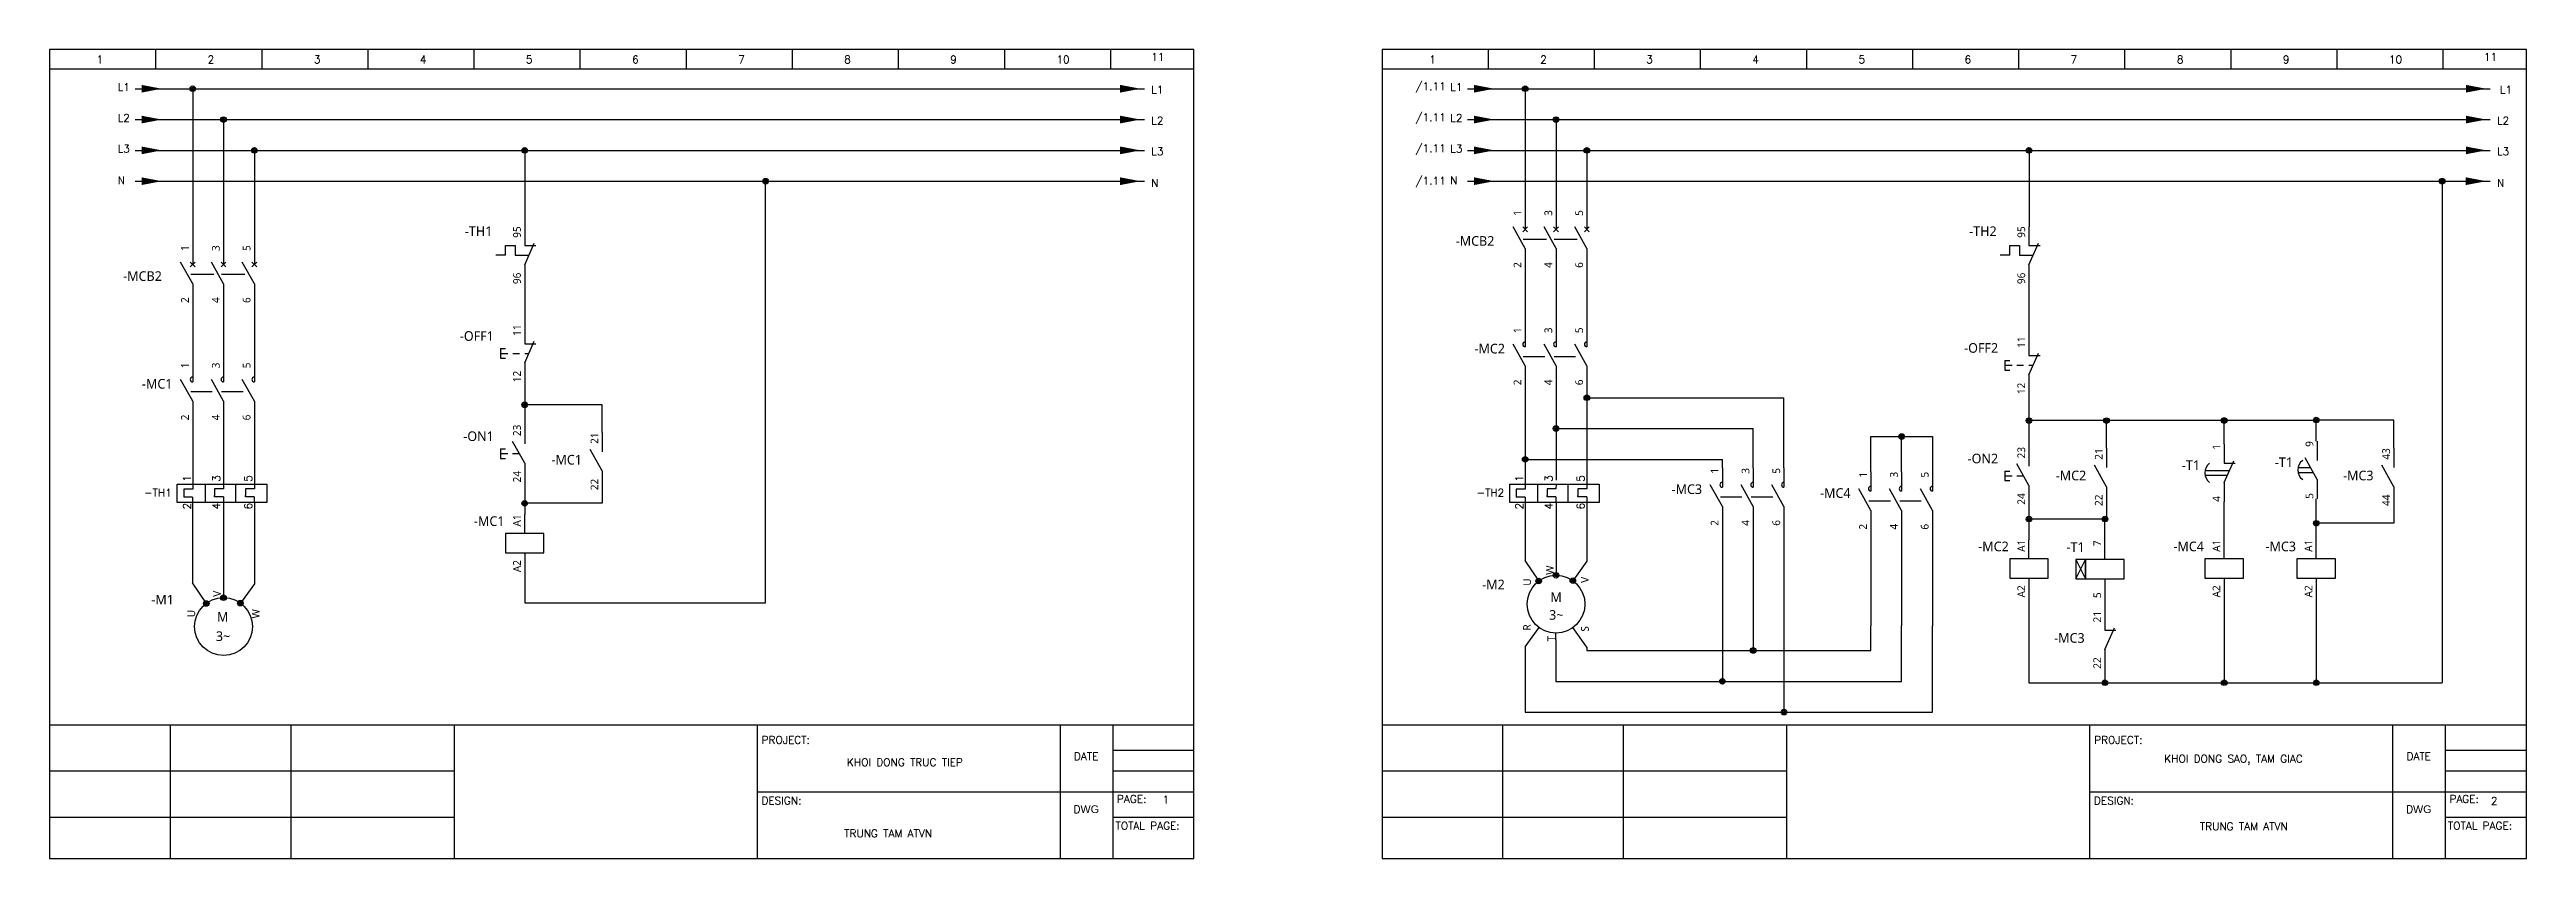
# Model space of a CAD drawing. Header units: millimetres. Extents: x -945625 to 316, y 6 to 533140.
# Drawn here: x -945610 to -944967, y 532930 to 533140 of the extents above; entities that cross this region are included whole.
import ezdxf
from ezdxf.enums import TextEntityAlignment as Align

# ---------------------------------------------------------------- set-up
doc = ezdxf.new("R2010")
doc.units = ezdxf.units.MM
doc.header["$LTSCALE"] = 4
for name, color, linetype in [('MISC', 2, 'Continuous'), ('PHA_A', 1, 'Continuous'), ('PHA_B', 2, 'Continuous'), ('PHA_C', 5, 'Continuous'), ('PHA_N', 7, 'Continuous'), ('RED_2.5mm^2', 1, 'Continuous'), ('SYMS', 7, 'Continuous'), ('TAGS', 51, 'Continuous'), ('TERMS', 4, 'Continuous'), ('THIET_BI', 4, 'Continuous')]:
    doc.layers.add(name, color=color, linetype=linetype)
doc.styles.get("Standard").update_dxf_attribs({"font": 'simplex.shx', "height": 2, "bigfont": '@extfont2.shx'})
doc.styles.add('WD_IEC', font='')
doc.styles.get('WD_IEC').set_extended_font_data('Meiryo UI')

msp = doc.modelspace()

# ---------------------------------------------------------------- texts
at = {"char_height": 2, "attachment_point": 1}
for s, width, insert in [('1', 5.6768, (-945597.8, 533138.41)), ('2', 5.6768, (-945568.96, 533138.41)), ('3', 5.6768, (-945541.42, 533138.41)), ('4', 5.6768, (-945513.89, 533138.41)), ('5', 5.6768, (-945486.36, 533138.41)), ('6', 5.6768, (-945458.83, 533138.41)), ('7', 5.6768, (-945431.3, 533138.41)), ('8', 5.6768, (-945403.77, 533138.41)), ('9', 5.6768, (-945376.23, 533138.41)), ('10', 5.6768, (-945348.7, 533138.41)), ('11', 5.6768, (-945324.06, 533139.06)), ('1', 5.6768, (-945251.99, 533138.41)), ('2', 5.6768, (-945223.15, 533138.41)), ('3', 5.6768, (-945195.62, 533138.41)), ('4', 5.6768, (-945168.09, 533138.41)), ('5', 5.6768, (-945140.56, 533138.41)), ('6', 5.6768, (-945113.03, 533138.41)), ('7', 5.6768, (-945085.49, 533138.41)), ('8', 5.6768, (-945057.96, 533138.41)), ('9', 5.6768, (-945030.43, 533138.41)), ('10', 5.6768, (-945002.9, 533138.41)), ('11', 5.6768, (-944978.26, 533139.06)), ('L1', 7.5645, (-945592.31, 533131.24)), ('L1', 7.5645, (-945324.08, 533130.56)), ('/1.11', 7.6434, (-945255.54, 533131.47)), ('L1', 7.5645, (-945246.5, 533131.24)), ('L1', 7.5645, (-944974.1, 533130.56)), ('L2', 7.5645, (-945592.31, 533123.24)), ('L2', 7.5645, (-945324.08, 533122.56)), ('/1.11', 7.6434, (-945255.54, 533123.41)), ('L2', 7.5645, (-945246.5, 533123.24)), ('L2', 7.5645, (-944974.83, 533122.56)), ('L3', 7.5645, (-945592.31, 533115.24)), ('L3', 7.5645, (-945324.08, 533114.56)), ('/1.11', 7.6434, (-945255.54, 533115.34)), ('L3', 7.5645, (-945246.5, 533115.24)), ('L3', 7.5645, (-944974.83, 533114.56)), ('N', 7.5645, (-945592.31, 533107.06)), ('N', 7.5645, (-945324.08, 533106.38)), ('/1.11', 7.6434, (-945255.54, 533106.93)), ('N', 7.5645, (-945246.5, 533107.06)), ('N', 7.5645, (-944974.83, 533106.38)), ('PROJECT:', 14.1535, (-945425.2, 532961.78)), ('PROJECT:', 14.1535, (-945079.39, 532961.78)), ('KHOI DONG TRUC TIEP', 55.3936, (-945403.05, 532955.99)), ('DATE', 11.252, (-945344.14, 532957.55)), ('KHOI DONG SAO, TAM GIAC', 47.5887, (-945061.18, 532956.88)), ('DATE', 11.252, (-944998.33, 532957.55)), ('DESIGN:', 13.7325, (-945425.25, 532946.03)), ('D{\\fArial|b0|i0|c0|p34;WG}', 9.1082, (-945344.25, 532943.79)), ('PAGE:', 4.3997, (-945332.99, 532946.46)), ('1', 3.7848, (-945321.13, 532946.26)), ('DESIGN:', 13.7325, (-945079.44, 532946.03)), ('D{\\fArial|b0|i0|c0|p34;WG}', 9.1082, (-944998.44, 532943.79)), ('PAGE:', 4.3997, (-944987.18, 532946.46)), ('2', 5.1976, (-944976.43, 532945.95)), ('TRUNG TAM ATVN', 55.3936, (-945403.76, 532937.49)), ('TOTAL PAGE:', 23.8477, (-945333.36, 532939.48)), ('TRUNG TAM ATVN', 55.3936, (-945051.94, 532939.34)), ('TOTAL PAGE:', 23.8477, (-944987.56, 532939.48))]:
    msp.add_mtext_dynamic_manual_height_columns(s, width=width, gutter_width=10, heights=[0], dxfattribs=dict(at, insert=insert))

# ---------------------------------------------------------------- blocks, each defined once
blk = doc.blocks.new('WDDOT')
for radius in [0.72, 0.449, 0.223]:
    blk.add_circle((0, 0), radius)
blk = doc.blocks.new('VCB1')
for p, q in [((0, 7.5), (0, 2.5)), ((0, -2.5), (-3.12, 3.12)), ((0.62, 1.88), (-0.62, 3.12)), ((-0.62, 1.88), (0.62, 3.12)), ((0, -2.5), (0, -7.5))]:
    blk.add_line(p, q)
at = {"style": 'WD_IEC'}
for tag, p in [('INST', (-8, 5.25)), ('TAG1', (-8, -1.75)), ('LOC', (-8, 1.75)), ('RATING1', (-8, -6.35)), ('DESC1', (-8, -14.35)), ('DESC2', (-8, -17.85)), ('DESC3', (-8, -21.35))]:
    blk.add_attdef(tag, text='', height=2.5, dxfattribs=at).set_placement(p, align=Align.RIGHT)
blk.add_attdef('TERM01', text='', height=2, rotation=90, dxfattribs=at).set_placement((-1, 7.5), align=Align.RIGHT)
at = {"style": 'WD_IEC', "flags": 1}
for tag, p, height in [('X2TERM01', (0, 7.5), 0.32), ('MFG', (2.75, 6.5), 1.5), ('X4LINK', (-2, 0), 0.32), ('X1LINK', (-0.5, 0), 0.32), ('CAT', (2.75, 4), 1.5), ('X8TERM02', (0, -7.5), 0.32), ('ASSYCODE', (1, -9), 1), ('CATDESC', (1, -12), 1), ('CONTACT', (1, -13.5), 1), ('FAMILY', (1, -10.5), 1), ('COMMON', (2.25, -14.75), 1)]:
    blk.add_attdef(tag, p, '', height=height, dxfattribs=at)
at = {"style": 'WD_IEC'}
blk.add_attdef('TERM02', (-1, -7.5), '', height=2, rotation=90, dxfattribs=at)
at = {"lineweight": 15, "style": 'WD_IEC'}
blk.add_attdef('XREF', text='', height=2.5, dxfattribs=at).set_placement((-8, -10.35), align=Align.RIGHT)
blk = doc.blocks.new('VCB2')
for p, q in [((0, 7.5), (0, 2.5)), ((0, -2.5), (-3.12, 3.12)), ((0.62, 1.88), (-0.62, 3.12)), ((-0.62, 1.88), (0.62, 3.12)), ((0, -2.5), (0, -7.5))]:
    blk.add_line(p, q)
at = {"style": 'WD_IEC'}
blk.add_attdef('TERM01', text='', height=2, rotation=90, dxfattribs=at).set_placement((-1, 7.5), align=Align.RIGHT)
at = {"style": 'WD_IEC', "flags": 1}
for tag, p, height in [('X2TERM01', (0, 7.5), 0.32), ('X4LINK', (-2.5, 0), 0.32), ('X1LINK', (-0.5, 0), 0.32), ('X8TERM02', (0, -7.5), 0.32), ('CONTACT', (1, -13.5), 1), ('FAMILY', (1, -10.5), 1)]:
    blk.add_attdef(tag, p, '', height=height, dxfattribs=at)
at = {"style": 'WD_IEC'}
for tag, p in [('INST', (-8, 2.65)), ('LOC', (-8, -0.35)), ('TAG2', (-8, -3.35)), ('DESC1', (-8, -13.35)), ('DESC2', (-8, -16.35)), ('DESC3', (-8, -19.35))]:
    blk.add_attdef(tag, text='', height=2.5, dxfattribs=at).set_placement(p, align=Align.RIGHT)
blk.add_attdef('TERM02', (-1, -7.5), '', height=2, rotation=90, dxfattribs=at)
at = {"style": 'WD_IEC', "flags": 1}
blk.add_attdef('RATING1', text='', height=2.5, dxfattribs=at).set_placement((-8, -6.35), align=Align.RIGHT)
at = {"lineweight": 15, "style": 'WD_IEC'}
blk.add_attdef('XREF', text='', height=2.5, dxfattribs=at).set_placement((-8, -10.35), align=Align.RIGHT)
blk = doc.blocks.new('VMS21P')
for p, q in [((0, 7.5), (0, 2.5)), ((0, -2.5), (-3.12, 3.12)), ((0, -2.5), (0, -7.5))]:
    blk.add_line(p, q)
blk.add_arc((0, 3.12), 0.625, 90, 270)
at = {"style": 'WD_IEC'}
for tag, p in [('INST', (-5.25, 6.75)), ('TAG2', (-5.25, 0.75)), ('LOC', (-5.25, 3.75)), ('DESC1', (-5.25, -6.75)), ('XREF', (-5.25, -3.75)), ('DESC2', (-5.25, -9.75)), ('DESC3', (-5.25, -12.75))]:
    blk.add_attdef(tag, text='', height=2.5, dxfattribs=at).set_placement(p, align=Align.RIGHT)
blk.add_attdef('TERM01', text='', height=2, rotation=90, dxfattribs=at).set_placement((-1, 7.5), align=Align.RIGHT)
at = {"style": 'WD_IEC', "flags": 1}
for tag, p, height in [('X2TERM01', (0, 7.5), 0.32), ('X4LINK', (-2.91, 0), 0.32), ('X1LINK', (-0.5, 0), 0.32), ('CONTACT', (4, -3.5), 1), ('FAMILY', (4, -5), 1), ('X8TERM02', (0, -7.5), 0.32)]:
    blk.add_attdef(tag, p, '', height=height, dxfattribs=at)
at = {"style": 'WD_IEC'}
blk.add_attdef('TERM02', (-1, -7.5), '', height=2, rotation=90, dxfattribs=at)
blk = doc.blocks.new('VMO13')
blk.add_circle((0, 0), 7.5)
at = {"style": 'WD_IEC'}
for tag, p in [('INST', (-12.88, 12.75)), ('TAG1', (-12.88, 5.75)), ('LOC', (-12.88, 9.25)), ('DESC1', (-12.88, 1.5)), ('DESC2', (-12.88, -2)), ('DESC3', (-12.88, -5.5)), ('RATING1', (-12.88, -9)), ('RATING2', (-12.88, -12.5)), ('RATING4', (-12.95, -19.58)), ('RATING3', (-12.88, -16))]:
    blk.add_attdef(tag, text='', height=2.5, dxfattribs=at).set_placement(p, align=Align.RIGHT)
blk.add_attdef('TERM02', (-0.69, 7.75), '', height=2, rotation=90, dxfattribs=at)
at = {"style": 'WD_IEC', "flags": 1}
for tag, p, height in [('X2TERM02', (0, 7.5), 0.32), ('CAT', (12.75, 6.5), 1.5), ('MFG', (12.75, 9), 1.5), ('X4LINK', (-7.5, 0), 0.32), ('X0TERM01', (-6.4, 3.9), 0.32), ('X0TERM03', (6.4, 3.9), 0.32), ('X1LINK', (7.5, 0), 0.32), ('X8TERM04', (0, -7.5), 0.32), ('ASSYCODE', (1, -9), 1), ('CATDESC', (1, -12), 1), ('FAMILY', (1, -10.5), 1)]:
    blk.add_attdef(tag, p, '', height=height, dxfattribs=at)
at = {"style": 'WD_IEC'}
for tag, p in [('TERM01', (-7.35, 4.34)), ('TERM03', (9.35, 4.53)), ('TERM04', (-0.59, -7.92))]:
    blk.add_attdef(tag, text='', height=2, rotation=90, dxfattribs=at).set_placement(p, align=Align.RIGHT)
for tag, p in [('M', (-0.22, 1.27)), ('3~', (-0.12, -3.73))]:
    blk.add_attdef(tag, text='', height=2.5, dxfattribs=at).set_placement(p, align=Align.CENTER)
at = {"lineweight": 15, "style": 'WD_IEC'}
blk.add_attdef('XREF', text='', height=2.5, dxfattribs=at).set_placement((-13.19, -22.86), align=Align.RIGHT)
blk = doc.blocks.new('RLN')
for p, q in [((0, 0.66), (0, -0.66)), ((0, 0.66), (0, -0.66)), ((3.2, 0.66), (3.2, -4.06)), ((8.01, 0.66), (8, -0.55)), ((8.01, 0.66), (8, -0.55)), ((11.07, 0.66), (11.07, -4.06)), ((16.01, 0.66), (16, -0.55)), ((16.01, 0.66), (16, -0.55)), ((0, -0.66), (-2.31, -0.66)), ((-2.31, -0.66), (-2.31, -2.38)), ((-2.31, -2.38), (-2.31, -2.74)), ((-0.01, -2.74), (-2.31, -2.74)), ((-0.01, -2.74), (-0.01, -4.06)), ((8, -0.55), (5.7, -0.55)), ((5.7, -0.55), (5.7, -2.27)), ((5.7, -2.64), (5.7, -2.27)), ((7.99, -2.64), (5.7, -2.64)), ((7.99, -2.64), (7.99, -3.95)), ((7.99, -3.95), (7.99, -4.06)), ((16, -0.55), (13.7, -0.55)), ((13.7, -0.55), (13.7, -2.27)), ((13.7, -2.64), (13.7, -2.27)), ((15.99, -2.64), (13.7, -2.64)), ((15.99, -2.64), (15.99, -3.95)), ((15.99, -3.95), (15.99, -4.06))]:
    blk.add_line(p, q)
blk.add_lwpolyline([(-3.99, 0.66), (19.24, 0.66), (19.24, -4.06), (-3.99, -4.06)], close=True)
at = {"layer": 'RED_2.5mm^2'}
blk.add_line((-0.01, -2.74), (-0.01, -4.06), dxfattribs=at)
at = {"char_height": 2, "attachment_point": 1, "rotation": 90}
for s, insert in [('1', (-2.51, 1.27)), ('3', (5.12, 1.27)), ('5', (13.41, 1.27)), ('2', (-2.51, -5.9)), ('4', (5.12, -5.9)), ('6', (13.41, -5.9))]:
    blk.add_mtext_dynamic_manual_height_columns(s, width=2.0169, gutter_width=10, heights=[0], dxfattribs=dict(at, insert=insert))
at = {"layer": 'TAGS'}
blk.add_attdef('-TH1', (-12.63, -2.57), '', height=2, dxfattribs=at)
blk = doc.blocks.new('VTS12S59C')
for p, q in [((0, 7.5), (0, 2.5)), ((-4.99, 0.01), (-7.49, 0.01)), ((-4.99, 0.01), (-4.99, 2.51)), ((-4.99, 2.51), (-2.49, 2.51)), ((-2.49, 2.51), (-2.49, 0.01)), ((-2.49, 0.01), (1.12, 0.01)), ((0, -2.5), (2.5, 3.13)), ((0, 2.5), (2.87, 2.5)), ((0, -2.5), (0, -7.5))]:
    blk.add_line(p, q)
at = {"style": 'WD_IEC'}
for tag, p in [('INST', (-8.39, 10.99)), ('TAG1', (-8.39, 4.99)), ('LOC', (-8.39, 7.99)), ('DESC1', (-8.39, -8.12)), ('DESC2', (-8.39, -11.12)), ('DESC3', (-8.39, -14.12))]:
    blk.add_attdef(tag, text='', height=2.5, dxfattribs=at).set_placement(p, align=Align.RIGHT)
blk.add_attdef('TERM01', text='', height=2, rotation=90, dxfattribs=at).set_placement((-1, 7.5), align=Align.RIGHT)
at = {"style": 'WD_IEC', "flags": 1}
for tag, p, height in [('X2TERM01', (0, 7.5), 0.32), ('CAT', (-12.33, -1.01), 1.5), ('MFG', (-12.33, 1.56), 1.5), ('X4LINK', (-7.49, 0), 0.32), ('X1LINK', (1.81, 0), 0.32), ('CONTACT', (3.55, 1.98), 1), ('COMMON', (4.8, 0.73), 1), ('ASSYCODE', (1, -4), 1), ('CATDESC', (1, -7), 1), ('FAMILY', (1, -5.5), 1), ('X8TERM02', (0, -7.5), 0.32)]:
    blk.add_attdef(tag, p, '', height=height, dxfattribs=at)
at = {"style": 'WD_IEC'}
blk.add_attdef('TERM02', (-1, -7.5), '', height=2, rotation=90, dxfattribs=at)
at = {"lineweight": 15, "style": 'WD_IEC'}
blk.add_attdef('XREF', text='', height=2.5, dxfattribs=at).set_placement((-8.39, -5.12), align=Align.RIGHT)
at = {"style": 'WD_IEC', "width": 0.9}
blk.add_attdef('WDTAGALT', text='', height=2.5, dxfattribs=at).set_placement((-8.39, -17.12), align=Align.RIGHT)
blk = doc.blocks.new('VPB12')
for p, q in [((0, 7.5), (0, 2.5)), ((-6.25, 1.25), (-6.25, -1.25)), ((-6.25, 1.25), (-5, 1.25)), ((-6.25, 0), (-4.38, 0)), ((-3.12, 0), (-1.39, 0)), ((0, -2.5), (2.5, 3.12)), ((0, 2.5), (2.87, 2.5)), ((0, 0), (1.11, 0)), ((-6.25, -1.25), (-5, -1.25)), ((0, -2.5), (0, -7.5))]:
    blk.add_line(p, q)
at = {"style": 'WD_IEC'}
for tag, p in [('INST', (-8, 10.25)), ('LOC', (-8, 6.75)), ('TAG1', (-8, 3.25)), ('DESC1', (-8, -10.35)), ('DESC2', (-8, -13.85)), ('DESC3', (-8, -17.35))]:
    blk.add_attdef(tag, text='', height=2.5, dxfattribs=at).set_placement(p, align=Align.RIGHT)
blk.add_attdef('TERM01', text='', height=2, rotation=90, dxfattribs=at).set_placement((-1, 7.5), align=Align.RIGHT)
at = {"style": 'WD_IEC', "flags": 1}
for tag, p, height in [('X2TERM01', (0, 7.5), 0.32), ('CONTACT', (0.5, 4.5), 1), ('X1LINK', (1.5, 0), 0.32), ('COMMON', (1.75, 3.25), 1), ('ASSYCODE', (1, -4), 1), ('CATDESC', (1, -7), 1), ('FAMILY', (1, -5.5), 1), ('X8TERM02', (0, -7.5), 0.32)]:
    blk.add_attdef(tag, p, '', height=height, dxfattribs=at)
at = {"style": 'WD_IEC', "flags": 9}
for tag, p in [('MFG', (-8.5, -0.25)), ('CAT', (-8.5, -2.75))]:
    blk.add_attdef(tag, text='', height=1.5, dxfattribs=at).set_placement(p, align=Align.RIGHT)
at = {"style": 'WD_IEC'}
blk.add_attdef('TERM02', (-1, -7.5), '', height=2, rotation=90, dxfattribs=at)
at = {"lineweight": 15, "style": 'WD_IEC'}
blk.add_attdef('XREF', text='', height=2.5, dxfattribs=at).set_placement((-8, -6.35), align=Align.RIGHT)
blk = doc.blocks.new('VPB11')
for p, q in [((0, 7.5), (0, 2.5)), ((-6.25, 1.25), (-6.25, -1.25)), ((-6.25, 1.25), (-5, 1.25)), ((-6.25, 0), (-4.375, 0)), ((0, -2.5), (-3.125, 3.125)), ((-3.125, 0), (-1.389, 0)), ((-6.25, -1.25), (-5, -1.25)), ((0, -2.5), (0, -7.5))]:
    blk.add_line(p, q)
at = {"style": 'WD_IEC'}
for tag, p in [('INST', (-8, 10.25)), ('LOC', (-8, 6.75)), ('TAG1', (-8, 3.25)), ('DESC1', (-8, -10.35)), ('DESC2', (-8, -13.85)), ('DESC3', (-8, -17.35))]:
    blk.add_attdef(tag, text='', height=2.5, dxfattribs=at).set_placement(p, align=Align.RIGHT)
blk.add_attdef('TERM01', text='', height=2, rotation=90, dxfattribs=at).set_placement((-1, 7.5), align=Align.RIGHT)
at = {"style": 'WD_IEC', "flags": 1}
for tag, p, height in [('X2TERM01', (0, 7.5), 0.32), ('X1LINK', (0, 0), 0.32), ('CONTACT', (0.5, 4.5), 1), ('COMMON', (1.75, 3.25), 1), ('ASSYCODE', (1, -4), 1), ('CATDESC', (1, -7), 1), ('FAMILY', (1, -5.5), 1), ('X8TERM02', (0, -7.5), 0.32)]:
    blk.add_attdef(tag, p, '', height=height, dxfattribs=at)
at = {"style": 'WD_IEC', "flags": 9}
for tag, p in [('MFG', (-8.5, -0.25)), ('CAT', (-8.5, -2.75))]:
    blk.add_attdef(tag, text='', height=1.5, dxfattribs=at).set_placement(p, align=Align.RIGHT)
at = {"style": 'WD_IEC'}
blk.add_attdef('TERM02', (-1, -7.5), '', height=2, rotation=90, dxfattribs=at)
at = {"lineweight": 15, "style": 'WD_IEC'}
blk.add_attdef('XREF', text='', height=2.5, dxfattribs=at).set_placement((-8, -6.35), align=Align.RIGHT)
blk = doc.blocks.new('VCR1')
for p, q in [((0, 2.5), (0, 7.5)), ((0, -2.5), (0, -7.5))]:
    blk.add_line(p, q)
blk.add_lwpolyline([(-5, 2.5), (-5, -2.5), (5, -2.5), (5, 2.5)], close=True)
at = {"style": 'WD_IEC'}
for tag, p in [('INST', (-5.25, 11.5)), ('TAG1', (-5.25, 4.5)), ('LOC', (-5.25, 8)), ('DESC1', (-5.25, -6.85)), ('DESC2', (-5.25, -10.35)), ('DESC3', (-5.25, -13.85))]:
    blk.add_attdef(tag, text='', height=2.5, dxfattribs=at).set_placement(p, align=Align.RIGHT)
blk.add_attdef('TERM01', text='', height=2, rotation=90, dxfattribs=at).set_placement((-1, 7.5), align=Align.RIGHT)
at = {"style": 'WD_IEC', "flags": 1}
for tag, p, height in [('X2TERM01', (0, 7.5), 0.32), ('X4LINK', (-5, 0), 0.32), ('X1LINK', (5, 0), 0.32), ('ASSYCODE', (1, -4), 1), ('CATDESC', (1, -7), 1), ('FAMILY', (1, -5.5), 1), ('X8TERM02', (0, -7.5), 0.32)]:
    blk.add_attdef(tag, p, '', height=height, dxfattribs=at)
at = {"style": 'WD_IEC', "flags": 9}
for tag, p in [('MFG', (-6, 1)), ('CAT', (-6, -1.5))]:
    blk.add_attdef(tag, text='', height=1.5, dxfattribs=at).set_placement(p, align=Align.RIGHT)
at = {"style": 'WD_IEC'}
blk.add_attdef('TERM02', (-1, -7.5), '', height=2, rotation=90, dxfattribs=at)
at = {"lineweight": 9, "style": 'WD_IEC'}
for tag, p in [('NO', (-5.5, -16.5)), ('NC', (-5.5, -20))]:
    blk.add_attdef(tag, text='', height=2.5, dxfattribs=at).set_placement(p, align=Align.TOP_RIGHT)
for tag, p in [('XREFNO', (-4, -16.5)), ('XREFNC', (-4, -20))]:
    blk.add_attdef(tag, text='', height=2.5, dxfattribs=at).set_placement(p, align=Align.TOP_LEFT)
blk = doc.blocks.new('VCR21')
for p, q in [((0, 7.5), (0, 2.5)), ((0, -2.5), (-3.12, 3.12)), ((0, -2.5), (0, -7.5))]:
    blk.add_line(p, q)
at = {"style": 'WD_IEC'}
for tag, p in [('INST', (-5.25, 6.75)), ('TAG2', (-5.25, 0.75)), ('LOC', (-5.25, 3.75)), ('DESC1', (-5.25, -6.75)), ('XREF', (-5.25, -3.75)), ('DESC2', (-5.25, -9.75)), ('DESC3', (-5.25, -12.75))]:
    blk.add_attdef(tag, text='', height=2.5, dxfattribs=at).set_placement(p, align=Align.RIGHT)
blk.add_attdef('TERM01', text='', height=2, rotation=90, dxfattribs=at).set_placement((-1, 7.5), align=Align.RIGHT)
at = {"style": 'WD_IEC', "flags": 1}
for tag, p, height in [('X2TERM01', (0, 7.5), 0.32), ('X4LINK', (-2.75, 0), 0.32), ('X1LINK', (-0.5, 0), 0.32), ('CONTACT', (4, -3.5), 1), ('FAMILY', (4, -5), 1), ('COMMON', (5.25, -4.75), 1), ('X8TERM02', (0, -7.5), 0.32)]:
    blk.add_attdef(tag, p, '', height=height, dxfattribs=at)
at = {"style": 'WD_IEC'}
blk.add_attdef('TERM02', (-1, -7.5), '', height=2, rotation=90, dxfattribs=at)
blk = doc.blocks.new('VMO1M11')
blk.add_circle((0, 0), 7.5)
at = {"style": 'WD_IEC'}
for tag, p in [('TERM03', (-0.61, 7.61)), ('TERM04', (-6.53, -6.84)), ('TERM05', (8.5, -7.14))]:
    blk.add_attdef(tag, p, '', height=2, rotation=90, dxfattribs=at)
for tag, p in [('INST', (-13.29, 9.84)), ('LOC', (-13.29, 6.84)), ('RATING1', (-13.29, -0.21)), ('TAG1', (-13.29, 3.84)), ('DESC1', (-13.29, -7.51)), ('DESC2', (-13.29, -10.51)), ('DESC3', (-13.29, -13.51))]:
    blk.add_attdef(tag, text='', height=2.5, dxfattribs=at).set_placement(p, align=Align.RIGHT)
at = {"style": 'WD_IEC', "flags": 1}
for tag, p, height in [('X0TERM01', (-4.35, 6.11), 0.32), ('X2TERM03', (0, 7.5), 0.32), ('X0TERM02', (4.36, 6.11), 0.32), ('X4LINK', (-7.55, -0.02), 0.32), ('X1LINK', (7.45, -0.02), 0.32), ('X0TERM04', (-4.35, -6.11), 0.32), ('X0TERM05', (4.36, -6.11), 0.32), ('ASSYCODE', (10.85, -6.37), 1), ('CAT', (10.74, -4.56), 1.5), ('MFG', (10.74, -2.06), 1.5), ('X8TERM06', (0, -7.5), 0.32), ('CATDESC', (10.85, -9.37), 1), ('FAMILY', (10.85, -7.87), 1)]:
    blk.add_attdef(tag, p, '', height=height, dxfattribs=at)
at = {"style": 'WD_IEC'}
for tag, p in [('TERM02', (8.52, 7.1)), ('TERM01', (-6.5, 6.69)), ('TERM06', (-0.25, -8.24))]:
    blk.add_attdef(tag, text='', height=2, rotation=90, dxfattribs=at).set_placement(p, align=Align.RIGHT)
for tag, p in [('M', (0.03, 0.56)), ('3~', (0.06, -4.04))]:
    blk.add_attdef(tag, text='', height=2.5, dxfattribs=at).set_placement(p, align=Align.CENTER)
at = {"lineweight": 15, "style": 'WD_IEC'}
blk.add_attdef('XREF', text='', height=2.5, dxfattribs=at).set_placement((-13.29, -4.51), align=Align.RIGHT)
at = {"style": 'WD_IEC', "width": 0.9}
blk.add_attdef('WDTAGALT', text='', height=2.5, dxfattribs=at).set_placement((-13.29, -16.51), align=Align.RIGHT)
blk = doc.blocks.new('VTD1N')
for p, q in [((0, 2.5), (0, 7.5)), ((-7.5, -2.5), (-5, 2.5)), ((-7.5, 2.5), (-5, -2.5)), ((0, -2.5), (0, -7.5))]:
    blk.add_line(p, q)
for points in [[(-7.5, 2.5), (-7.5, -2.5), (-5, -2.5), (-5, 2.5)], [(-5, 2.5), (-5, -2.5), (5, -2.5), (5, 2.5)]]:
    blk.add_lwpolyline(points, close=True)
at = {"style": 'WD_IEC'}
for tag, p in [('INST', (-5.25, 10.5)), ('TAG1', (-5.25, 4.5)), ('LOC', (-5.25, 7.5)), ('DESC1', (-5.25, -6.85)), ('DESC2', (-5.25, -9.85)), ('DESC3', (-5.25, -12.85))]:
    blk.add_attdef(tag, text='', height=2.5, dxfattribs=at).set_placement(p, align=Align.RIGHT)
blk.add_attdef('TERM01', text='', height=2, rotation=90, dxfattribs=at).set_placement((-1, 7.5), align=Align.RIGHT)
at = {"style": 'WD_IEC', "flags": 1}
for tag, p, height in [('X2TERM01', (0, 7.5), 0.32), ('X4LINK', (-7.5, 0), 0.32), ('ASSYCODE', (1, -4), 1), ('CATDESC', (1, -7), 1), ('FAMILY', (1, -5.5), 1), ('X8TERM02', (0, -7.5), 0.32)]:
    blk.add_attdef(tag, p, '', height=height, dxfattribs=at)
at = {"style": 'WD_IEC', "flags": 9}
for tag, p in [('MFG', (-8.5, 1)), ('CAT', (-8.5, -1.5))]:
    blk.add_attdef(tag, text='', height=1.5, dxfattribs=at).set_placement(p, align=Align.RIGHT)
at = {"style": 'WD_IEC'}
blk.add_attdef('TERM02', (-1, -7.5), '', height=2, rotation=90, dxfattribs=at)
at = {"style": 'WD_IEC', "width": 0.9, "flags": 1}
blk.add_attdef('X1LINK', (5, 0), '', height=0.32, dxfattribs=at)
at = {"style": 'WD_IEC'}
blk.add_attdef('RATING1', text='', height=2.5, dxfattribs=at).set_placement((6.5, 2.5), align=Align.MIDDLE_LEFT)
at = {"lineweight": 9, "style": 'WD_IEC'}
for tag, p in [('NO', (-5.5, -16.5)), ('NC', (-5.5, -19.5))]:
    blk.add_attdef(tag, text='', height=2.5, dxfattribs=at).set_placement(p, align=Align.TOP_RIGHT)
for tag, p in [('XREFNO', (-4, -16.5)), ('XREFNC', (-4, -19.5))]:
    blk.add_attdef(tag, text='', height=2.5, dxfattribs=at).set_placement(p, align=Align.TOP_LEFT)
blk = doc.blocks.new('VTD22N')
for p, q in [((0, 7.5), (0, 2.5)), ((-4.94, 0.62), (1.39, 0.62)), ((0, -2.5), (2.5, 3.12)), ((0, 2.5), (2.87, 2.5)), ((-4.94, -0.62), (0.83, -0.62)), ((0, -2.5), (0, -7.5))]:
    blk.add_line(p, q)
blk.add_arc((-1.88, 0), 3.12, 126.8699, 233.1301)
at = {"style": 'WD_IEC'}
for tag, p in [('INST', (-6.25, 7.75)), ('LOC', (-6.25, 4.25)), ('TAG2', (-6.25, 0.75)), ('DESC1', (-5.25, -7.6)), ('XREF', (-6.25, -3.75)), ('DESC2', (-5.25, -11.1)), ('DESC3', (-5.25, -14.6))]:
    blk.add_attdef(tag, text='', height=2.5, dxfattribs=at).set_placement(p, align=Align.RIGHT)
blk.add_attdef('TERM01', text='', height=2, rotation=90, dxfattribs=at).set_placement((-1, 7.5), align=Align.RIGHT)
at = {"style": 'WD_IEC', "flags": 1}
for tag, p, height in [('X2TERM01', (0, 7.5), 0.32), ('X4LINK', (-5.75, 0), 0.32), ('X1LINK', (1.11, 0), 0.32), ('CONTACT', (4, -4.75), 1), ('FAMILY', (4, -6.25), 1), ('COMMON', (5.25, -6), 1), ('X8TERM02', (0, -7.5), 0.32)]:
    blk.add_attdef(tag, p, '', height=height, dxfattribs=at)
at = {"style": 'WD_IEC'}
blk.add_attdef('TERM02', (-1, -7.5), '', height=2, rotation=90, dxfattribs=at)
blk = doc.blocks.new('VCR22')
for p, q in [((0, 7.5), (0, 2.5)), ((0, -2.5), (2.5, 3.12)), ((0, 2.5), (2.87, 2.5)), ((0, -2.5), (0, -7.5))]:
    blk.add_line(p, q)
at = {"style": 'WD_IEC'}
for tag, p in [('INST', (-5.25, 5.25)), ('TAG2', (-5.25, -0.75)), ('LOC', (-5.25, 2.25)), ('DESC1', (-5.25, -6.75)), ('XREF', (-5.25, -3.75)), ('DESC2', (-5.25, -9.75)), ('DESC3', (-5.25, -12.75))]:
    blk.add_attdef(tag, text='', height=2.5, dxfattribs=at).set_placement(p, align=Align.RIGHT)
blk.add_attdef('TERM01', text='', height=2, rotation=90, dxfattribs=at).set_placement((-1, 7.5), align=Align.RIGHT)
at = {"style": 'WD_IEC', "flags": 1}
for tag, p, height in [('X2TERM01', (0, 7.5), 0.32), ('X4LINK', (-0.55, 0), 0.32), ('X1LINK', (1.92, 0), 0.32), ('CONTACT', (4, -3.5), 1), ('FAMILY', (4, -5), 1), ('COMMON', (5.25, -4.75), 1), ('X8TERM02', (0, -7.5), 0.32)]:
    blk.add_attdef(tag, p, '', height=height, dxfattribs=at)
at = {"style": 'WD_IEC'}
blk.add_attdef('TERM02', (-1, -7.5), '', height=2, rotation=90, dxfattribs=at)
blk = doc.blocks.new('VTD21N')
for p, q in [((0, 7.5), (0, 2.5)), ((-4.94, 0.62), (-1.74, 0.62)), ((0, -2.5), (-3.12, 3.12)), ((-4.94, -0.62), (-1.04, -0.62)), ((0, -2.5), (0, -7.5))]:
    blk.add_line(p, q)
blk.add_arc((-1.88, 0), 3.12, 126.8699, 233.1301)
at = {"style": 'WD_IEC'}
for tag, p in [('INST', (-6.25, 7.75)), ('LOC', (-6.25, 4.25)), ('TAG2', (-6.25, 0.75)), ('DESC1', (-5.25, -7.6)), ('XREF', (-6.25, -3.75)), ('DESC2', (-5.25, -11.1)), ('DESC3', (-5.25, -14.6))]:
    blk.add_attdef(tag, text='', height=2.5, dxfattribs=at).set_placement(p, align=Align.RIGHT)
blk.add_attdef('TERM01', text='', height=2, rotation=90, dxfattribs=at).set_placement((-1, 7.5), align=Align.RIGHT)
at = {"style": 'WD_IEC', "flags": 1}
for tag, p, height in [('X2TERM01', (0, 7.5), 0.32), ('X4LINK', (-5.75, 0), 0.32), ('X1LINK', (-0.5, 0), 0.32), ('CONTACT', (4, -4.75), 1), ('FAMILY', (4, -6.25), 1), ('COMMON', (5.25, -6), 1), ('X8TERM02', (0, -7.5), 0.32)]:
    blk.add_attdef(tag, p, '', height=height, dxfattribs=at)
at = {"style": 'WD_IEC'}
blk.add_attdef('TERM02', (-1, -7.5), '', height=2, rotation=90, dxfattribs=at)

# ---------------------------------------------------------------- linework, layer by layer
for p, q in [((-945313, 533140), (-945610, 533140)), ((-945610, 533140), (-945610, 532930)), ((-945582.47, 533140), (-945582.47, 533134.88)), ((-945554.94, 533140), (-945554.94, 533134.88)), ((-945527.4, 533140), (-945527.4, 533134.88)), ((-945499.87, 533140), (-945499.87, 533134.88)), ((-945472.34, 533140), (-945472.34, 533134.88)), ((-945444.81, 533140), (-945444.81, 533134.88)), ((-945417.28, 533140), (-945417.28, 533134.88)), ((-945389.75, 533140), (-945389.75, 533134.88)), ((-945362.21, 533140), (-945362.21, 533134.88)), ((-945334.68, 533140), (-945334.68, 533134.88)), ((-945313, 532930), (-945313, 533140)), ((-944967.2, 533140), (-945264.2, 533140)), ((-945264.2, 533140), (-945264.2, 532930)), ((-945236.66, 533140), (-945236.66, 533134.88)), ((-945209.13, 533140), (-945209.13, 533134.88)), ((-945181.6, 533140), (-945181.6, 533134.88)), ((-945154.07, 533140), (-945154.07, 533134.88)), ((-945126.54, 533140), (-945126.54, 533134.88)), ((-945099.01, 533140), (-945099.01, 533134.88)), ((-945071.47, 533140), (-945071.47, 533134.88)), ((-945043.94, 533140), (-945043.94, 533134.88)), ((-945016.41, 533140), (-945016.41, 533134.88)), ((-944988.88, 533140), (-944988.88, 533134.88)), ((-944967.2, 532930), (-944967.2, 533140)), ((-945313, 533134.88), (-945610, 533134.88)), ((-944967.2, 533134.88), (-945264.2, 533134.88)), ((-945486.69, 532996.33), (-945424.17, 532996.33)), ((-945610, 532964.66), (-945313, 532964.66)), ((-945578.7, 532964.66), (-945578.7, 532930)), ((-945547.41, 532964.66), (-945547.41, 532930)), ((-945504.93, 532930), (-945504.93, 532964.66)), ((-945426.3, 532930), (-945426.3, 532964.66)), ((-945347.66, 532930), (-945347.66, 532964.66)), ((-945334.08, 532964.66), (-945334.08, 532930)), ((-945264.2, 532964.66), (-945171.09, 532964.66)), ((-945232.9, 532964.66), (-945232.9, 532930)), ((-945201.6, 532964.66), (-945201.6, 532930)), ((-945159.13, 532930), (-945159.13, 532964.66)), ((-945080.49, 532930), (-945080.49, 532964.66)), ((-945001.85, 532930), (-945001.85, 532964.66)), ((-944988.27, 532964.66), (-944988.27, 532930)), ((-945334.08, 532958.08), (-945313, 532958.08)), ((-944988.27, 532958.08), (-944967.2, 532958.08)), ((-945610, 532952.71), (-945504.93, 532952.71)), ((-945334.08, 532952.71), (-945313, 532952.71)), ((-945264.2, 532952.71), (-945159.13, 532952.71)), ((-944988.27, 532952.71), (-944967.2, 532952.71)), ((-945426.3, 532947.33), (-945347.66, 532947.33)), ((-945347.66, 532947.33), (-945330.55, 532947.33)), ((-945330.55, 532947.33), (-945313, 532947.33)), ((-945080.49, 532947.33), (-945001.85, 532947.33)), ((-945001.85, 532947.33), (-944984.74, 532947.33)), ((-944984.74, 532947.33), (-944967.2, 532947.33)), ((-945610, 532940.75), (-945504.93, 532940.75)), ((-945334.08, 532940.75), (-945313, 532940.75)), ((-945264.2, 532940.75), (-945159.13, 532940.75)), ((-944988.27, 532940.75), (-944967.2, 532940.75)), ((-945610, 532930), (-945313, 532930)), ((-945264.2, 532930), (-945171.09, 532930))]:
    msp.add_line(p, q)
at = {"ltscale": 0.5}
for p, q in [((-945171.09, 532964.66), (-945156.09, 532964.66)), ((-945156.09, 532964.66), (-944967.2, 532964.66)), ((-945171.09, 532930), (-945156.09, 532930)), ((-945156.09, 532930), (-944967.2, 532930))]:
    msp.add_line(p, q, dxfattribs=at)
at = {"layer": 'PHA_A'}
for p, q in [((-945587.82, 533129.82), (-945325.88, 533129.82)), ((-945572.85, 533129.82), (-945572.85, 533089.19)), ((-945242.01, 533129.82), (-944976.63, 533129.82)), ((-945227.04, 533130.54), (-945227.04, 533098.31)), ((-945227.04, 533083.31), (-945227.04, 533067.85)), ((-945572.85, 533074.19), (-945572.85, 533058.73)), ((-945227.04, 533052.85), (-945227.04, 533037.38)), ((-945227.04, 533045.11), (-945227.04, 533033.61)), ((-945572.85, 533043.73), (-945572.85, 533028.27)), ((-945121.36, 533039.54), (-945121.36, 533030.37)), ((-945227.04, 533037.38), (-945227.04, 533028.2)), ((-945227.04, 533033.61), (-945175.88, 533033.61)), ((-945175.88, 533031.37), (-945175.88, 533033.61)), ((-945572.86, 533022.45), (-945572.86, 533001.32)), ((-945227.06, 533022.45), (-945227.06, 533007.14)), ((-945159.88, 533016.37), (-945159.88, 532968.75)), ((-945121.36, 533015.37), (-945121.36, 532990.37)), ((-945227.14, 533007.36), (-945223.53, 533002.03)), ((-945572.95, 533001.53), (-945569.33, 532996.2)), ((-945227.08, 532984.9), (-945223.45, 532989.93)), ((-945121.36, 532967.98), (-945121.36, 532990.37)), ((-945227.06, 532984.92), (-945227.06, 532972.74)), ((-945227.06, 532972.74), (-945227.06, 532967.98)), ((-945227.06, 532967.98), (-945121.36, 532967.98)), ((-945159.88, 532968.75), (-945159.88, 532967.86))]:
    msp.add_line(p, q, dxfattribs=at)
for points in [[(-945580.88, 533129.82, 0, 2, 0), (-945586.13, 533129.82, 2, 2, 0)], [(-945326.9, 533129.82, 0, 2, 0), (-945332.16, 533129.82, 2, 2, 0)], [(-945235.07, 533129.82, 0, 2, 0), (-945240.33, 533129.82, 2, 2, 0)], [(-944977.65, 533129.82, 0, 2, 0), (-944982.91, 533129.82, 2, 2, 0)]]:
    msp.add_lwpolyline(points, format="xyseb", dxfattribs=at)
at = {"layer": 'PHA_B'}
for p, q in [((-945219.04, 533122.54), (-945219.04, 533098.31)), ((-945587.82, 533121.82), (-945325.88, 533121.82)), ((-945564.85, 533121.82), (-945564.85, 533089.19)), ((-945242.01, 533121.82), (-944976.63, 533121.82)), ((-945219.04, 533083.31), (-945219.04, 533067.85)), ((-945564.85, 533074.19), (-945564.85, 533058.73)), ((-945219.04, 533052.85), (-945219.04, 533036.28)), ((-945564.85, 533043.73), (-945564.85, 533027.17)), ((-945219.04, 533041.61), (-945167.88, 533041.61)), ((-945167.88, 533031.37), (-945167.88, 533041.61)), ((-945129.36, 533030.37), (-945129.36, 533039.54)), ((-945219.04, 533037.38), (-945219.04, 533028.2)), ((-945564.85, 533022.45), (-945564.85, 532997.69)), ((-945219.04, 533022.45), (-945219.04, 533003.52)), ((-945175.88, 533016.37), (-945175.88, 532976.03)), ((-945129.36, 533015.37), (-945129.36, 532990.37)), ((-945219.06, 532986.73), (-945219.06, 532988.52)), ((-945129.36, 532975.98), (-945129.36, 532990.37)), ((-945219.06, 532986.73), (-945219.06, 532975.98)), ((-945219.06, 532975.98), (-945129.36, 532975.98))]:
    msp.add_line(p, q, dxfattribs=at)
for points in [[(-945580.88, 533121.82, 0, 2, 0), (-945586.13, 533121.82, 2, 2, 0)], [(-945326.9, 533121.82, 0, 2, 0), (-945332.16, 533121.82, 2, 2, 0)], [(-945235.07, 533121.82, 0, 2, 0), (-945240.33, 533121.82, 2, 2, 0)], [(-944977.65, 533121.82, 0, 2, 0), (-944982.91, 533121.82, 2, 2, 0)]]:
    msp.add_lwpolyline(points, format="xyseb", dxfattribs=at)
at = {"layer": 'PHA_C'}
for p, q in [((-945587.82, 533113.82), (-945325.88, 533113.82)), ((-945556.85, 533113.82), (-945556.85, 533089.19)), ((-945486.69, 533113.82), (-945486.69, 533094.1)), ((-945242.01, 533113.82), (-944976.63, 533113.82)), ((-945211.04, 533114.54), (-945211.04, 533098.31)), ((-945096.29, 533114.04), (-945096.29, 533094.1)), ((-945486.69, 533079.1), (-945486.69, 533068.63)), ((-945211.04, 533083.31), (-945211.04, 533067.85)), ((-945096.3, 533079.1), (-945096.3, 533065.53)), ((-945556.85, 533074.19), (-945556.85, 533058.73)), ((-945486.69, 533053.63), (-945486.69, 533042.62)), ((-945211.04, 533052.85), (-945211.04, 533037.38)), ((-945466.58, 533047.77), (-945486.69, 533047.77)), ((-945466.58, 533040.59), (-945466.58, 533047.77)), ((-945211.04, 533049.61), (-945159.88, 533049.61)), ((-945159.88, 533031.37), (-945159.88, 533049.61)), ((-945096.3, 533050.53), (-945096.3, 533036.83)), ((-945556.85, 533043.73), (-945556.85, 533028.27)), ((-945137.36, 533030.37), (-945137.36, 533039.54)), ((-945137.36, 533039.54), (-945121.36, 533039.54)), ((-945076.19, 533043.68), (-945096.3, 533043.68)), ((-945076.19, 533036.5), (-945076.19, 533043.68)), ((-945045.66, 533043.68), (-945076.11, 533043.68)), ((-945045.66, 533037.59), (-945045.66, 533043.68)), ((-945021.75, 533043.69), (-945045.5, 533043.69)), ((-945001.63, 533043.8), (-945021.84, 533043.8)), ((-945021.75, 533038.35), (-945021.75, 533043.69)), ((-945001.63, 533036.5), (-945001.63, 533043.8)), ((-945211.04, 533037.38), (-945211.04, 533028.2)), ((-945486.69, 533027.62), (-945486.69, 533019.33)), ((-945211.04, 533028.27), (-945211.04, 533027.17)), ((-945556.85, 533022.45), (-945556.85, 533001.32)), ((-945466.58, 533022.2), (-945486.69, 533022.2)), ((-945466.58, 533025.59), (-945466.58, 533022.2)), ((-945211.04, 533022.45), (-945211.04, 533007.14)), ((-945096.3, 533021.83), (-945096.3, 533012.76)), ((-945076.19, 533021.5), (-945076.19, 533018.1)), ((-945045.65, 533012.76), (-945045.65, 533022.59)), ((-945021.75, 533012.76), (-945021.75, 533023.35)), ((-945001.63, 533021.5), (-945001.63, 533017.03)), ((-945167.88, 533016.37), (-945167.88, 532984)), ((-945137.36, 533015.37), (-945137.36, 532990.37)), ((-945076.19, 533018.1), (-945096.3, 533018.1)), ((-945076.6, 533012.58), (-945076.6, 533018.29)), ((-945001.63, 533017.03), (-945021.82, 533017.03)), ((-945211.04, 533007.14), (-945214.67, 533002.11)), ((-945556.85, 533001.32), (-945560.47, 532996.28)), ((-945211.04, 532984.89), (-945214.67, 532989.92)), ((-945137.36, 532983.98), (-945137.36, 532990.37)), ((-945211.06, 532983.98), (-945137.36, 532983.98)), ((-945211.04, 532984.89), (-945211.04, 532983.98))]:
    msp.add_line(p, q, dxfattribs=at)
for points in [[(-945580.88, 533113.82, 0, 2, 0), (-945586.13, 533113.82, 2, 2, 0)], [(-945326.9, 533113.82, 0, 2, 0), (-945332.16, 533113.82, 2, 2, 0)], [(-945235.07, 533113.82, 0, 2, 0), (-945240.33, 533113.82, 2, 2, 0)], [(-944977.65, 533113.82, 0, 2, 0), (-944982.91, 533113.82, 2, 2, 0)]]:
    msp.add_lwpolyline(points, format="xyseb", dxfattribs=at)
at = {"layer": 'PHA_N'}
for p, q in [((-945587.82, 533105.82), (-945325.88, 533105.82)), ((-945424.17, 532996.33), (-945424.17, 533105.82)), ((-945242.01, 533105.82), (-944976.63, 533105.82)), ((-944989.06, 533105.82), (-944989.06, 532975.68)), ((-945486.69, 533004.33), (-945486.69, 532996.33)), ((-945096.3, 532997.76), (-945096.3, 532976.97)), ((-945076.6, 532997.58), (-945076.6, 532994.25)), ((-945045.65, 532997.76), (-945045.65, 532975.49)), ((-945021.75, 532997.76), (-945021.75, 532976.38)), ((-945096.3, 532976.97), (-945096.3, 532975.62)), ((-945096.3, 532975.62), (-944999.74, 532975.62)), ((-945076.6, 532979.25), (-945076.6, 532975.93)), ((-945021.75, 532976.38), (-945021.75, 532975.51)), ((-944999.74, 532975.62), (-944989.06, 532975.62)), ((-944989.06, 532975.62), (-944989.06, 532975.68))]:
    msp.add_line(p, q, dxfattribs=at)
for points in [[(-945580.88, 533105.82, 0, 2, 0), (-945586.13, 533105.82, 2, 2, 0)], [(-945326.94, 533105.82, 0, 2, 0), (-945332.2, 533105.82, 2, 2, 0)], [(-945326.9, 533105.82, 0, 2, 0), (-945332.16, 533105.82, 2, 2, 0)], [(-945235.07, 533105.82, 0, 2, 0), (-945240.33, 533105.82, 2, 2, 0)], [(-944977.69, 533105.82, 0, 2, 0), (-944982.95, 533105.82, 2, 2, 0)], [(-944977.65, 533105.82, 0, 2, 0), (-944982.91, 533105.82, 2, 2, 0)]]:
    msp.add_lwpolyline(points, format="xyseb", dxfattribs=at)
at = {"layer": 'RED_2.5mm^2'}
for p, q in [((-945572.85, 533028.27), (-945572.85, 533027.17)), ((-945556.85, 533028.27), (-945556.85, 533027.17)), ((-945227.04, 533028.27), (-945227.04, 533027.17))]:
    msp.add_line(p, q, dxfattribs=at)
at = {"layer": 'THIET_BI'}
for points in [[(-945227.54, 533090.81), (-945221.54, 533090.81)], [(-945219.54, 533090.81), (-945213.54, 533090.81)], [(-945573.35, 533081.69), (-945567.35, 533081.69)], [(-945565.35, 533081.69), (-945559.35, 533081.69)], [(-945227.54, 533060.35), (-945221.96, 533060.35)], [(-945219.54, 533060.35), (-945213.96, 533060.35)], [(-945573.35, 533051.23), (-945567.76, 533051.23)], [(-945565.35, 533051.23), (-945559.76, 533051.23)], [(-945176.38, 533023.87), (-945170.8, 533023.87)], [(-945168.38, 533023.87), (-945162.8, 533023.87)], [(-945137.86, 533022.87), (-945132.27, 533022.87)], [(-945129.86, 533022.87), (-945124.27, 533022.87)]]:
    msp.add_lwpolyline(points, dxfattribs=at)

# ---------------------------------------------------------------- block references
at = {"layer": 'PHA_A'}
for p in [(-945572.85, 533129.82), (-945227.04, 533129.82), (-945227.04, 533033.61), (-945159.88, 532967.98)]:
    msp.add_blockref('WDDOT', p, dxfattribs=at)
at = {"layer": 'PHA_B'}
for p in [(-945564.85, 533121.82), (-945219.04, 533121.82), (-945219.04, 533041.61), (-945175.88, 532975.98)]:
    msp.add_blockref('WDDOT', p, dxfattribs=at)
at = {"layer": 'PHA_C'}
for p in [(-945556.85, 533113.82), (-945211.04, 533113.82), (-945096.3, 533113.82), (-945486.69, 533047.77), (-945211.04, 533049.61), (-945129.36, 533039.54), (-945096.3, 533043.68), (-945076.19, 533043.68), (-945045.66, 533043.69), (-945021.75, 533043.8), (-945486.69, 533022.2), (-945096.3, 533018.1), (-945076.6, 533018.1), (-945021.75, 533017.03), (-945167.88, 532983.98)]:
    msp.add_blockref('WDDOT', p, dxfattribs=at)
at = {"layer": 'PHA_N'}
for p in [(-945424.17, 533105.82), (-945076.6, 532975.62), (-945045.65, 532975.62), (-945021.75, 532975.62)]:
    msp.add_blockref('WDDOT', p, dxfattribs=at)
at = {"layer": 'SYMS'}
for p in [(-945486.69, 533113.82), (-944989.06, 533105.82), (-945223.53, 533002.03), (-945219.04, 533003.52), (-945214.67, 533002.11), (-945569.33, 532996.2), (-945564.85, 532997.69), (-945560.47, 532996.28)]:
    msp.add_blockref('WDDOT', p, dxfattribs=at)
ref = msp.add_blockref('VMO1M11', (-945219.04, 532996.02), dxfattribs=at)
ref.add_attrib('M', 'M', dxfattribs={"layer": 'MISC', "height": 2.5, "style": 'WD_IEC'}).set_placement((-945219.02, 532996.57), align=Align.CENTER)
ref.add_attrib('3~', '3~', dxfattribs={"layer": 'MISC', "height": 2.5, "style": 'WD_IEC'}).set_placement((-945218.98, 532991.98), align=Align.CENTER)
ref.add_attrib('TERM05', 'S', (-945210.54, 532988.88), dxfattribs={"layer": 'TERMS', "height": 2, "rotation": 90, "style": 'WD_IEC'})
ref.add_attrib('TERM06', 'T', dxfattribs={"layer": 'TERMS', "height": 2, "rotation": 90, "style": 'WD_IEC'}).set_placement((-945219.29, 532987.78), align=Align.RIGHT)
ref.add_attrib('TERM04', 'R', (-945225.58, 532989.17), dxfattribs={"layer": 'TERMS', "height": 2, "rotation": 90, "style": 'WD_IEC'})
ref.add_attrib('TERM03', 'W', (-945219.65, 533003.63), dxfattribs={"layer": 'TERMS', "height": 2, "rotation": 90, "style": 'WD_IEC'})
ref.add_attrib('TERM02', 'V', dxfattribs={"layer": 'TERMS', "height": 2, "rotation": 90, "style": 'WD_IEC'}).set_placement((-945210.53, 533003.11), align=Align.RIGHT)
ref.add_attrib('TAG1', '-M2', dxfattribs={"layer": 'TAGS', "height": 2.5, "style": 'WD_IEC'}).set_placement((-945232.34, 532999.86), align=Align.RIGHT)
ref.add_attrib('TERM01', 'U', dxfattribs={"layer": 'TERMS', "height": 2, "rotation": 90, "style": 'WD_IEC'}).set_placement((-945225.54, 533002.71), align=Align.RIGHT)
at = {"layer": 'THIET_BI'}
ref = msp.add_blockref('VCB1', (-945227.04, 533090.81), dxfattribs=at)
ref.add_attrib('TERM02', '2', (-945228.04, 533083.31), dxfattribs={"layer": 'TERMS', "height": 2, "rotation": 90, "style": 'WD_IEC'})
ref.add_attrib('TERM01', '1', dxfattribs={"layer": 'TERMS', "height": 2, "rotation": 90, "style": 'WD_IEC'}).set_placement((-945228.04, 533098.31), align=Align.RIGHT)
ref.add_attrib('TAG1', '-MCB2', dxfattribs={"layer": 'TAGS', "height": 2.5, "style": 'WD_IEC'}).set_placement((-945235.04, 533089.06), align=Align.RIGHT)
ref = msp.add_blockref('VCB2', (-945219.04, 533090.81), dxfattribs=at)
ref.add_attrib('TERM02', '4', (-945220.04, 533083.31), dxfattribs={"layer": 'TERMS', "height": 2, "rotation": 90, "style": 'WD_IEC'})
ref.add_attrib('TERM01', '3', dxfattribs={"layer": 'TERMS', "height": 2, "rotation": 90, "style": 'WD_IEC'}).set_placement((-945220.04, 533098.31), align=Align.RIGHT)
ref = msp.add_blockref('VCB2', (-945211.04, 533090.81), dxfattribs=at)
ref.add_attrib('TERM02', '6', (-945212.04, 533083.31), dxfattribs={"layer": 'TERMS', "height": 2, "rotation": 90, "style": 'WD_IEC'})
ref.add_attrib('TERM01', '5', dxfattribs={"layer": 'TERMS', "height": 2, "rotation": 90, "style": 'WD_IEC'}).set_placement((-945212.04, 533098.31), align=Align.RIGHT)
ref = msp.add_blockref('VTS12S59C', (-945486.69, 533086.6), dxfattribs=at)
ref.add_attrib('TAG1', '-TH1', dxfattribs={"layer": 'TAGS', "height": 2.5, "style": 'WD_IEC'}).set_placement((-945495.08, 533091.59), align=Align.RIGHT)
ref.add_attrib('TERM02', '96', (-945487.69, 533079.1), dxfattribs={"layer": 'TERMS', "height": 2, "rotation": 90, "style": 'WD_IEC'})
ref.add_attrib('TERM01', '95', dxfattribs={"layer": 'TERMS', "height": 2, "rotation": 90, "style": 'WD_IEC'}).set_placement((-945487.69, 533094.1), align=Align.RIGHT)
ref = msp.add_blockref('VTS12S59C', (-945096.3, 533086.6), dxfattribs=at)
ref.add_attrib('TAG1', '-TH2', dxfattribs={"layer": 'TAGS', "height": 2.5, "style": 'WD_IEC'}).set_placement((-945104.68, 533091.59), align=Align.RIGHT)
ref.add_attrib('TERM02', '96', (-945097.3, 533079.1), dxfattribs={"layer": 'TERMS', "height": 2, "rotation": 90, "style": 'WD_IEC'})
ref.add_attrib('TERM01', '95', dxfattribs={"layer": 'TERMS', "height": 2, "rotation": 90, "style": 'WD_IEC'}).set_placement((-945097.3, 533094.1), align=Align.RIGHT)
ref = msp.add_blockref('VCB1', (-945572.85, 533081.69), dxfattribs=at)
ref.add_attrib('TERM02', '2', (-945573.85, 533074.19), dxfattribs={"layer": 'TERMS', "height": 2, "rotation": 90, "style": 'WD_IEC'})
ref.add_attrib('TERM01', '1', dxfattribs={"layer": 'TERMS', "height": 2, "rotation": 90, "style": 'WD_IEC'}).set_placement((-945573.85, 533089.19), align=Align.RIGHT)
ref.add_attrib('TAG1', '-MCB2', dxfattribs={"layer": 'TAGS', "height": 2.5, "style": 'WD_IEC'}).set_placement((-945580.85, 533079.94), align=Align.RIGHT)
ref = msp.add_blockref('VCB2', (-945564.85, 533081.69), dxfattribs=at)
ref.add_attrib('TERM02', '4', (-945565.85, 533074.19), dxfattribs={"layer": 'TERMS', "height": 2, "rotation": 90, "style": 'WD_IEC'})
ref.add_attrib('TERM01', '3', dxfattribs={"layer": 'TERMS', "height": 2, "rotation": 90, "style": 'WD_IEC'}).set_placement((-945565.85, 533089.19), align=Align.RIGHT)
ref = msp.add_blockref('VCB2', (-945556.85, 533081.69), dxfattribs=at)
ref.add_attrib('TERM02', '6', (-945557.85, 533074.19), dxfattribs={"layer": 'TERMS', "height": 2, "rotation": 90, "style": 'WD_IEC'})
ref.add_attrib('TERM01', '5', dxfattribs={"layer": 'TERMS', "height": 2, "rotation": 90, "style": 'WD_IEC'}).set_placement((-945557.85, 533089.19), align=Align.RIGHT)
ref = msp.add_blockref('VPB12', (-945486.69, 533061.13), dxfattribs=at)
ref.add_attrib('TERM02', '12', (-945487.69, 533053.63), dxfattribs={"layer": 'TERMS', "height": 2, "rotation": 90, "style": 'WD_IEC'})
ref.add_attrib('TERM01', '11', dxfattribs={"layer": 'TERMS', "height": 2, "rotation": 90, "style": 'WD_IEC'}).set_placement((-945487.69, 533068.63), align=Align.RIGHT)
ref.add_attrib('TAG1', '-OFF1', dxfattribs={"layer": 'TAGS', "height": 2.5, "style": 'WD_IEC'}).set_placement((-945494.69, 533064.38), align=Align.RIGHT)
ref = msp.add_blockref('VMS21P', (-945227.04, 533060.35), dxfattribs=at)
ref.add_attrib('TERM02', '2', (-945228.04, 533052.85), dxfattribs={"layer": 'TERMS', "height": 2, "rotation": 90, "style": 'WD_IEC'})
ref.add_attrib('TERM01', '1', dxfattribs={"layer": 'TERMS', "height": 2, "rotation": 90, "style": 'WD_IEC'}).set_placement((-945228.04, 533067.85), align=Align.RIGHT)
ref.add_attrib('TAG2', '-MC2', dxfattribs={"layer": 'TAGS', "height": 2.5, "style": 'WD_IEC'}).set_placement((-945232.29, 533061.1), align=Align.RIGHT)
ref = msp.add_blockref('VMS21P', (-945219.04, 533060.35), dxfattribs=at)
ref.add_attrib('TERM02', '4', (-945220.04, 533052.85), dxfattribs={"layer": 'TERMS', "height": 2, "rotation": 90, "style": 'WD_IEC'})
ref.add_attrib('TERM01', '3', dxfattribs={"layer": 'TERMS', "height": 2, "rotation": 90, "style": 'WD_IEC'}).set_placement((-945220.04, 533067.85), align=Align.RIGHT)
ref = msp.add_blockref('VMS21P', (-945211.04, 533060.35), dxfattribs=at)
ref.add_attrib('TERM02', '6', (-945212.04, 533052.85), dxfattribs={"layer": 'TERMS', "height": 2, "rotation": 90, "style": 'WD_IEC'})
ref.add_attrib('TERM01', '5', dxfattribs={"layer": 'TERMS', "height": 2, "rotation": 90, "style": 'WD_IEC'}).set_placement((-945212.04, 533067.85), align=Align.RIGHT)
ref = msp.add_blockref('VPB12', (-945096.3, 533058.03), dxfattribs=at)
ref.add_attrib('TERM02', '12', (-945097.3, 533050.53), dxfattribs={"layer": 'TERMS', "height": 2, "rotation": 90, "style": 'WD_IEC'})
ref.add_attrib('TERM01', '11', dxfattribs={"layer": 'TERMS', "height": 2, "rotation": 90, "style": 'WD_IEC'}).set_placement((-945097.3, 533065.53), align=Align.RIGHT)
ref.add_attrib('TAG1', '-OFF2', dxfattribs={"layer": 'TAGS', "height": 2.5, "style": 'WD_IEC'}).set_placement((-945104.3, 533061.28), align=Align.RIGHT)
ref = msp.add_blockref('VMS21P', (-945572.85, 533051.23), dxfattribs=at)
ref.add_attrib('TERM02', '2', (-945573.85, 533043.73), dxfattribs={"layer": 'TERMS', "height": 2, "rotation": 90, "style": 'WD_IEC'})
ref.add_attrib('TERM01', '1', dxfattribs={"layer": 'TERMS', "height": 2, "rotation": 90, "style": 'WD_IEC'}).set_placement((-945573.85, 533058.73), align=Align.RIGHT)
ref.add_attrib('TAG2', '-MC1', dxfattribs={"layer": 'TAGS', "height": 2.5, "style": 'WD_IEC'}).set_placement((-945578.1, 533051.98), align=Align.RIGHT)
ref = msp.add_blockref('VMS21P', (-945564.85, 533051.23), dxfattribs=at)
ref.add_attrib('TERM02', '4', (-945565.85, 533043.73), dxfattribs={"layer": 'TERMS', "height": 2, "rotation": 90, "style": 'WD_IEC'})
ref.add_attrib('TERM01', '3', dxfattribs={"layer": 'TERMS', "height": 2, "rotation": 90, "style": 'WD_IEC'}).set_placement((-945565.85, 533058.73), align=Align.RIGHT)
ref = msp.add_blockref('VMS21P', (-945556.85, 533051.23), dxfattribs=at)
ref.add_attrib('TERM02', '6', (-945557.85, 533043.73), dxfattribs={"layer": 'TERMS', "height": 2, "rotation": 90, "style": 'WD_IEC'})
ref.add_attrib('TERM01', '5', dxfattribs={"layer": 'TERMS', "height": 2, "rotation": 90, "style": 'WD_IEC'}).set_placement((-945557.85, 533058.73), align=Align.RIGHT)
ref = msp.add_blockref('VPB11', (-945486.69, 533035.12), dxfattribs=at)
ref.add_attrib('TERM02', '24', (-945487.69, 533027.62), dxfattribs={"layer": 'TERMS', "height": 2, "rotation": 90, "style": 'WD_IEC'})
ref.add_attrib('TERM01', '23', dxfattribs={"layer": 'TERMS', "height": 2, "rotation": 90, "style": 'WD_IEC'}).set_placement((-945487.69, 533042.62), align=Align.RIGHT)
ref.add_attrib('TAG1', '-ON1', dxfattribs={"layer": 'TAGS', "height": 2.5, "style": 'WD_IEC'}).set_placement((-945494.69, 533038.37), align=Align.RIGHT)
ref = msp.add_blockref('VCR21', (-945466.58, 533033.09), dxfattribs=at)
ref.add_attrib('TERM02', '22', (-945467.58, 533025.59), dxfattribs={"layer": 'TERMS', "height": 2, "rotation": 90, "style": 'WD_IEC'})
ref.add_attrib('TERM01', '21', dxfattribs={"layer": 'TERMS', "height": 2, "rotation": 90, "style": 'WD_IEC'}).set_placement((-945467.58, 533040.59), align=Align.RIGHT)
ref.add_attrib('TAG2', '-MC1', dxfattribs={"layer": 'TAGS', "height": 2.5, "style": 'WD_IEC'}).set_placement((-945471.83, 533032.27), align=Align.RIGHT)
ref = msp.add_blockref('VPB11', (-945096.3, 533029.33), dxfattribs=at)
ref.add_attrib('TERM02', '24', (-945097.3, 533021.83), dxfattribs={"layer": 'TERMS', "height": 2, "rotation": 90, "style": 'WD_IEC'})
ref.add_attrib('TERM01', '23', dxfattribs={"layer": 'TERMS', "height": 2, "rotation": 90, "style": 'WD_IEC'}).set_placement((-945097.3, 533036.83), align=Align.RIGHT)
ref.add_attrib('TAG1', '-ON2', dxfattribs={"layer": 'TAGS', "height": 2.5, "style": 'WD_IEC'}).set_placement((-945104.3, 533032.58), align=Align.RIGHT)
ref = msp.add_blockref('VCR21', (-945076.19, 533029), dxfattribs=at)
ref.add_attrib('TERM02', '22', (-945077.19, 533021.5), dxfattribs={"layer": 'TERMS', "height": 2, "rotation": 90, "style": 'WD_IEC'})
ref.add_attrib('TERM01', '21', dxfattribs={"layer": 'TERMS', "height": 2, "rotation": 90, "style": 'WD_IEC'}).set_placement((-945077.19, 533036.5), align=Align.RIGHT)
ref.add_attrib('TAG2', '-MC2', dxfattribs={"layer": 'TAGS', "height": 2.5, "style": 'WD_IEC'}).set_placement((-945081.44, 533028.17), align=Align.RIGHT)
ref = msp.add_blockref('VTD22N', (-945045.66, 533030.09), dxfattribs=at)
ref.add_attrib('TERM02', '4', (-945046.66, 533022.59), dxfattribs={"layer": 'TERMS', "height": 2, "rotation": 90, "style": 'WD_IEC'})
ref.add_attrib('TERM01', '1', dxfattribs={"layer": 'TERMS', "height": 2, "rotation": 90, "style": 'WD_IEC'}).set_placement((-945046.66, 533037.59), align=Align.RIGHT)
ref.add_attrib('TAG2', '-T1', dxfattribs={"layer": 'TAGS', "height": 2.5, "style": 'WD_IEC'}).set_placement((-945051.91, 533030.84), align=Align.RIGHT)
ref = msp.add_blockref('VTD21N', (-945021.52, 533030.85), dxfattribs=at)
ref.add_attrib('TERM02', '5', (-945022.52, 533023.35), dxfattribs={"layer": 'TERMS', "height": 2, "rotation": 90, "style": 'WD_IEC'})
ref.add_attrib('TERM01', '9', dxfattribs={"layer": 'TERMS', "height": 2, "rotation": 90, "style": 'WD_IEC'}).set_placement((-945022.52, 533038.35), align=Align.RIGHT)
ref.add_attrib('TAG2', '-T1', dxfattribs={"layer": 'TAGS', "height": 2.5, "style": 'WD_IEC'}).set_placement((-945027.77, 533031.6), align=Align.RIGHT)
ref = msp.add_blockref('VCR21', (-945001.63, 533029), dxfattribs=at)
ref.add_attrib('TERM02', '44', (-945002.63, 533021.5), dxfattribs={"layer": 'TERMS', "height": 2, "rotation": 90, "style": 'WD_IEC'})
ref.add_attrib('TERM01', '43', dxfattribs={"layer": 'TERMS', "height": 2, "rotation": 90, "style": 'WD_IEC'}).set_placement((-945002.63, 533036.5), align=Align.RIGHT)
ref.add_attrib('TAG2', '-MC3', dxfattribs={"layer": 'TAGS', "height": 2.5, "style": 'WD_IEC'}).set_placement((-945006.88, 533028.17), align=Align.RIGHT)
for p, values in [((-945572.85, 533026.51), {'-TH1': '-TH1'}), ((-945227.05, 533026.51), {'-TH1': '-TH2'})]:
    msp.add_blockref('RLN', p, dxfattribs=at).add_auto_attribs(values)
ref = msp.add_blockref('VMS21P', (-945175.88, 533023.87), dxfattribs=at)
ref.add_attrib('TERM02', '2', (-945176.88, 533016.37), dxfattribs={"layer": 'TERMS', "height": 2, "rotation": 90, "style": 'WD_IEC'})
ref.add_attrib('TERM01', '1', dxfattribs={"layer": 'TERMS', "height": 2, "rotation": 90, "style": 'WD_IEC'}).set_placement((-945176.88, 533031.37), align=Align.RIGHT)
ref.add_attrib('TAG2', '-MC3', dxfattribs={"layer": 'TAGS', "height": 2.5, "style": 'WD_IEC'}).set_placement((-945181.13, 533024.62), align=Align.RIGHT)
ref = msp.add_blockref('VMS21P', (-945167.88, 533023.87), dxfattribs=at)
ref.add_attrib('TERM02', '4', (-945168.88, 533016.37), dxfattribs={"layer": 'TERMS', "height": 2, "rotation": 90, "style": 'WD_IEC'})
ref.add_attrib('TERM01', '3', dxfattribs={"layer": 'TERMS', "height": 2, "rotation": 90, "style": 'WD_IEC'}).set_placement((-945168.88, 533031.37), align=Align.RIGHT)
ref = msp.add_blockref('VMS21P', (-945159.88, 533023.87), dxfattribs=at)
ref.add_attrib('TERM02', '6', (-945160.88, 533016.37), dxfattribs={"layer": 'TERMS', "height": 2, "rotation": 90, "style": 'WD_IEC'})
ref.add_attrib('TERM01', '5', dxfattribs={"layer": 'TERMS', "height": 2, "rotation": 90, "style": 'WD_IEC'}).set_placement((-945160.88, 533031.37), align=Align.RIGHT)
ref = msp.add_blockref('VMS21P', (-945137.36, 533022.87), dxfattribs=at)
ref.add_attrib('TERM02', '2', (-945138.36, 533015.37), dxfattribs={"layer": 'TERMS', "height": 2, "rotation": 90, "style": 'WD_IEC'})
ref.add_attrib('TERM01', '1', dxfattribs={"layer": 'TERMS', "height": 2, "rotation": 90, "style": 'WD_IEC'}).set_placement((-945138.36, 533030.37), align=Align.RIGHT)
ref.add_attrib('TAG2', '-MC4', dxfattribs={"layer": 'TAGS', "height": 2.5, "style": 'WD_IEC'}).set_placement((-945142.61, 533023.62), align=Align.RIGHT)
ref = msp.add_blockref('VMS21P', (-945129.36, 533022.87), dxfattribs=at)
ref.add_attrib('TERM02', '4', (-945130.36, 533015.37), dxfattribs={"layer": 'TERMS', "height": 2, "rotation": 90, "style": 'WD_IEC'})
ref.add_attrib('TERM01', '3', dxfattribs={"layer": 'TERMS', "height": 2, "rotation": 90, "style": 'WD_IEC'}).set_placement((-945130.36, 533030.37), align=Align.RIGHT)
ref = msp.add_blockref('VMS21P', (-945121.36, 533022.87), dxfattribs=at)
ref.add_attrib('TERM02', '6', (-945122.36, 533015.37), dxfattribs={"layer": 'TERMS', "height": 2, "rotation": 90, "style": 'WD_IEC'})
ref.add_attrib('TERM01', '5', dxfattribs={"layer": 'TERMS', "height": 2, "rotation": 90, "style": 'WD_IEC'}).set_placement((-945122.36, 533030.37), align=Align.RIGHT)
ref = msp.add_blockref('VCR1', (-945486.69, 533011.83), dxfattribs=at)
ref.add_attrib('TERM02', 'A2', (-945487.69, 533004.33), dxfattribs={"layer": 'TERMS', "height": 2, "rotation": 90, "style": 'WD_IEC'})
ref.add_attrib('TERM01', 'A1', dxfattribs={"layer": 'TERMS', "height": 2, "rotation": 90, "style": 'WD_IEC'}).set_placement((-945487.69, 533019.33), align=Align.RIGHT)
ref.add_attrib('TAG1', '-MC1', dxfattribs={"layer": 'TAGS', "height": 2.5, "style": 'WD_IEC'}).set_placement((-945491.94, 533016.33), align=Align.RIGHT)
ref = msp.add_blockref('VCR1', (-945096.3, 533005.26), dxfattribs=at)
ref.add_attrib('TERM02', 'A2', (-945097.3, 532997.76), dxfattribs={"layer": 'TERMS', "height": 2, "rotation": 90, "style": 'WD_IEC'})
ref.add_attrib('TERM01', 'A1', dxfattribs={"layer": 'TERMS', "height": 2, "rotation": 90, "style": 'WD_IEC'}).set_placement((-945097.3, 533012.76), align=Align.RIGHT)
ref.add_attrib('TAG1', '-MC2', dxfattribs={"layer": 'TAGS', "height": 2.5, "style": 'WD_IEC'}).set_placement((-945101.55, 533009.76), align=Align.RIGHT)
ref = msp.add_blockref('VTD1N', (-945076.6, 533005.08), dxfattribs=at)
ref.add_attrib('TERM02', '5', (-945077.6, 532997.58), dxfattribs={"layer": 'TERMS', "height": 2, "rotation": 90, "style": 'WD_IEC'})
ref.add_attrib('TERM01', '7', dxfattribs={"layer": 'TERMS', "height": 2, "rotation": 90, "style": 'WD_IEC'}).set_placement((-945077.6, 533012.58), align=Align.RIGHT)
ref.add_attrib('TAG1', '-T1', dxfattribs={"layer": 'TAGS', "height": 2.5, "style": 'WD_IEC'}).set_placement((-945081.85, 533009.58), align=Align.RIGHT)
ref = msp.add_blockref('VCR1', (-945045.65, 533005.26), dxfattribs=at)
ref.add_attrib('TERM02', 'A2', (-945046.65, 532997.76), dxfattribs={"layer": 'TERMS', "height": 2, "rotation": 90, "style": 'WD_IEC'})
ref.add_attrib('TERM01', 'A1', dxfattribs={"layer": 'TERMS', "height": 2, "rotation": 90, "style": 'WD_IEC'}).set_placement((-945046.65, 533012.76), align=Align.RIGHT)
ref.add_attrib('TAG1', '-MC4', dxfattribs={"layer": 'TAGS', "height": 2.5, "style": 'WD_IEC'}).set_placement((-945050.9, 533009.76), align=Align.RIGHT)
ref = msp.add_blockref('VCR1', (-945021.75, 533005.26), dxfattribs=at)
ref.add_attrib('TERM02', 'A2', (-945022.75, 532997.76), dxfattribs={"layer": 'TERMS', "height": 2, "rotation": 90, "style": 'WD_IEC'})
ref.add_attrib('TERM01', 'A1', dxfattribs={"layer": 'TERMS', "height": 2, "rotation": 90, "style": 'WD_IEC'}).set_placement((-945022.75, 533012.76), align=Align.RIGHT)
ref.add_attrib('TAG1', '-MC3', dxfattribs={"layer": 'TAGS', "height": 2.5, "style": 'WD_IEC'}).set_placement((-945027, 533009.76), align=Align.RIGHT)
ref = msp.add_blockref('VMO13', (-945564.85, 532990.19), dxfattribs=at)
ref.add_attrib('M', 'M', dxfattribs={"layer": 'MISC', "height": 2.5, "style": 'WD_IEC'}).set_placement((-945565.07, 532991.46), align=Align.CENTER)
ref.add_attrib('3~', '3~', dxfattribs={"layer": 'MISC', "height": 2.5, "style": 'WD_IEC'}).set_placement((-945564.97, 532986.46), align=Align.CENTER)
ref.add_attrib('TERM03', 'W', dxfattribs={"layer": 'TERMS', "height": 2, "rotation": 90, "style": 'WD_IEC'}).set_placement((-945555.5, 532994.73), align=Align.RIGHT)
ref.add_attrib('TERM02', 'V', (-945565.54, 532997.94), dxfattribs={"layer": 'TERMS', "height": 2, "rotation": 90, "style": 'WD_IEC'})
ref.add_attrib('TERM01', 'U', dxfattribs={"layer": 'TERMS', "height": 2, "rotation": 90, "style": 'WD_IEC'}).set_placement((-945572.2, 532994.53), align=Align.RIGHT)
ref.add_attrib('TAG1', '-M1', dxfattribs={"layer": 'TAGS', "height": 2.5, "style": 'WD_IEC'}).set_placement((-945577.72, 532995.94), align=Align.RIGHT)
ref = msp.add_blockref('VCR22', (-945076.6, 532986.75), dxfattribs=at)
ref.add_attrib('TERM02', '22', (-945077.6, 532979.25), dxfattribs={"layer": 'TERMS', "height": 2, "rotation": 90, "style": 'WD_IEC'})
ref.add_attrib('TERM01', '21', dxfattribs={"layer": 'TERMS', "height": 2, "rotation": 90, "style": 'WD_IEC'}).set_placement((-945077.6, 532994.25), align=Align.RIGHT)
ref.add_attrib('TAG2', '-MC3', dxfattribs={"layer": 'TAGS', "height": 2.5, "style": 'WD_IEC'}).set_placement((-945081.85, 532986), align=Align.RIGHT)

msp.set_redraw_order([(e.dxf.handle, doc.entitydb.next_handle()) for e in msp.query("TEXT MTEXT ATTDEF DIMENSION ARC_DIMENSION")])  # texts and dimensions are drawn at this point

doc.saveas('drawing.dxf')
